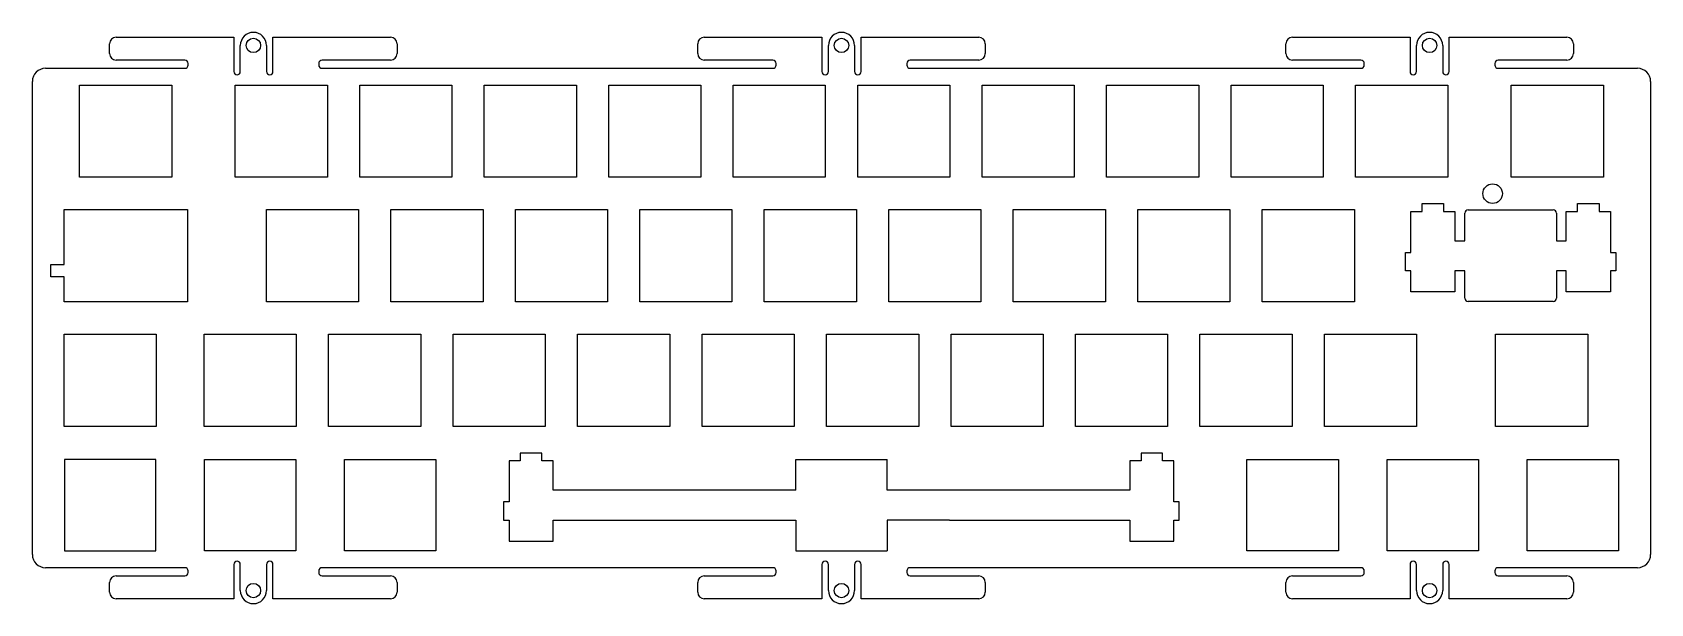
# Model space of a CAD drawing. Header units: millimetres. Extents: x -284 to -36, y 58 to 145.
import ezdxf

# ---------------------------------------------------------------- set-up
doc = ezdxf.new("R2010")
doc.units = ezdxf.units.MM
for name, color, linetype in [('Shape10356', 7, 'CONTINUOUS'), ('Shape10357', 7, 'CONTINUOUS'), ('Shape10358', 7, 'CONTINUOUS'), ('Shape10359', 7, 'CONTINUOUS'), ('Shape10360', 7, 'CONTINUOUS'), ('Shape10361', 7, 'CONTINUOUS'), ('Shape10362', 7, 'CONTINUOUS'), ('Shape10363', 7, 'CONTINUOUS'), ('Shape10364', 7, 'CONTINUOUS'), ('Shape10365', 7, 'CONTINUOUS'), ('Shape10366', 7, 'CONTINUOUS'), ('Shape10367', 7, 'CONTINUOUS'), ('Shape10368', 7, 'CONTINUOUS'), ('Shape10369', 7, 'CONTINUOUS'), ('Shape10370', 7, 'CONTINUOUS'), ('Shape10371', 7, 'CONTINUOUS'), ('Shape10372', 7, 'CONTINUOUS'), ('Shape10373', 7, 'CONTINUOUS'), ('Shape10374', 7, 'CONTINUOUS'), ('Shape10375', 7, 'CONTINUOUS'), ('Shape10376', 7, 'CONTINUOUS'), ('Shape10377', 7, 'CONTINUOUS'), ('Shape10378', 7, 'CONTINUOUS'), ('Shape10379', 7, 'CONTINUOUS'), ('Shape10380', 7, 'CONTINUOUS'), ('Shape10381', 7, 'CONTINUOUS'), ('Shape10382', 7, 'CONTINUOUS'), ('Shape10383', 7, 'CONTINUOUS'), ('Shape10384', 7, 'CONTINUOUS'), ('Shape10385', 7, 'CONTINUOUS'), ('Shape10386', 7, 'CONTINUOUS'), ('Shape10387', 7, 'CONTINUOUS'), ('Shape10388', 7, 'CONTINUOUS'), ('Shape10389', 7, 'CONTINUOUS'), ('Shape10390', 7, 'CONTINUOUS'), ('Shape10391', 7, 'CONTINUOUS'), ('Shape10392', 7, 'CONTINUOUS'), ('Shape10393', 7, 'CONTINUOUS'), ('Shape10432', 7, 'CONTINUOUS'), ('Shape10433', 7, 'CONTINUOUS'), ('Shape10434', 7, 'CONTINUOUS'), ('Shape10435', 7, 'CONTINUOUS'), ('Shape10436', 7, 'CONTINUOUS'), ('Shape10437', 7, 'CONTINUOUS'), ('Shape10438', 7, 'CONTINUOUS'), ('Shape10439', 7, 'CONTINUOUS'), ('Shape10440', 7, 'CONTINUOUS'), ('Shape10441', 7, 'CONTINUOUS'), ('Shape10442', 7, 'CONTINUOUS'), ('Shape10443', 7, 'CONTINUOUS'), ('Shape10444', 7, 'CONTINUOUS'), ('Shape10445', 7, 'CONTINUOUS'), ('Shape10446', 7, 'CONTINUOUS'), ('Shape10447', 7, 'CONTINUOUS'), ('Shape10448', 7, 'CONTINUOUS'), ('Shape10449', 7, 'CONTINUOUS'), ('Shape10450', 7, 'CONTINUOUS'), ('Shape10451', 7, 'CONTINUOUS'), ('Shape10452', 7, 'CONTINUOUS'), ('Shape10453', 7, 'CONTINUOUS'), ('Shape10454', 7, 'CONTINUOUS'), ('Shape10455', 7, 'CONTINUOUS'), ('Shape10456', 7, 'CONTINUOUS'), ('Shape10457', 7, 'CONTINUOUS'), ('Shape10458', 7, 'CONTINUOUS'), ('Shape10459', 7, 'CONTINUOUS'), ('Shape10460', 7, 'CONTINUOUS'), ('Shape10461', 7, 'CONTINUOUS'), ('Shape10462', 7, 'CONTINUOUS'), ('Shape10463', 7, 'CONTINUOUS'), ('Shape10464', 7, 'CONTINUOUS'), ('Shape10465', 7, 'CONTINUOUS'), ('Shape10466', 7, 'CONTINUOUS'), ('Shape10467', 7, 'CONTINUOUS'), ('Shape10468', 7, 'CONTINUOUS'), ('Shape10469', 7, 'CONTINUOUS'), ('Shape10470', 7, 'CONTINUOUS'), ('Shape10471', 7, 'CONTINUOUS'), ('Shape10679', 7, 'CONTINUOUS'), ('Shape10680', 7, 'CONTINUOUS'), ('Shape10681', 7, 'CONTINUOUS'), ('Shape10682', 7, 'CONTINUOUS'), ('Shape10683', 7, 'CONTINUOUS'), ('Shape10684', 7, 'CONTINUOUS'), ('Shape10685', 7, 'CONTINUOUS'), ('Shape10686', 7, 'CONTINUOUS'), ('Shape12737', 7, 'CONTINUOUS'), ('Shape8136', 7, 'CONTINUOUS'), ('Shape8137', 7, 'CONTINUOUS'), ('Shape8138', 7, 'CONTINUOUS'), ('Shape8139', 7, 'CONTINUOUS'), ('Shape8140', 7, 'CONTINUOUS'), ('Shape8141', 7, 'CONTINUOUS'), ('Shape8924', 7, 'CONTINUOUS'), ('Shape8925', 7, 'CONTINUOUS'), ('Shape8926', 7, 'CONTINUOUS'), ('Shape8927', 7, 'CONTINUOUS'), ('Shape8928', 7, 'CONTINUOUS'), ('Shape8929', 7, 'CONTINUOUS'), ('Shape8930', 7, 'CONTINUOUS'), ('Shape8931', 7, 'CONTINUOUS'), ('Shape8932', 7, 'CONTINUOUS'), ('Shape8933', 7, 'CONTINUOUS'), ('Shape8934', 7, 'CONTINUOUS'), ('Shape8935', 7, 'CONTINUOUS'), ('Shape8936', 7, 'CONTINUOUS'), ('Shape8937', 7, 'CONTINUOUS'), ('Shape8938', 7, 'CONTINUOUS'), ('Shape8939', 7, 'CONTINUOUS'), ('Shape8940', 7, 'CONTINUOUS'), ('Shape8941', 7, 'CONTINUOUS'), ('Shape8942', 7, 'CONTINUOUS'), ('Shape8943', 7, 'CONTINUOUS'), ('Shape8944', 7, 'CONTINUOUS'), ('Shape8945', 7, 'CONTINUOUS'), ('Shape8946', 7, 'CONTINUOUS'), ('Shape8947', 7, 'CONTINUOUS'), ('Shape8948', 7, 'CONTINUOUS'), ('Shape8949', 7, 'CONTINUOUS'), ('Shape8950', 7, 'CONTINUOUS'), ('Shape8951', 7, 'CONTINUOUS'), ('Shape8952', 7, 'CONTINUOUS'), ('Shape8953', 7, 'CONTINUOUS'), ('Shape8954', 7, 'CONTINUOUS'), ('Shape8955', 7, 'CONTINUOUS'), ('Shape8956', 7, 'CONTINUOUS'), ('Shape8957', 7, 'CONTINUOUS'), ('Shape8958', 7, 'CONTINUOUS'), ('Shape8959', 7, 'CONTINUOUS'), ('Shape8960', 7, 'CONTINUOUS'), ('Shape8961', 7, 'CONTINUOUS'), ('Shape8962', 7, 'CONTINUOUS'), ('Shape8963', 7, 'CONTINUOUS'), ('Shape8964', 7, 'CONTINUOUS'), ('Shape8965', 7, 'CONTINUOUS'), ('Shape8966', 7, 'CONTINUOUS'), ('Shape8967', 7, 'CONTINUOUS'), ('Shape8968', 7, 'CONTINUOUS'), ('Shape8969', 7, 'CONTINUOUS'), ('Shape8970', 7, 'CONTINUOUS'), ('Shape8971', 7, 'CONTINUOUS'), ('Shape8972', 7, 'CONTINUOUS'), ('Shape8973', 7, 'CONTINUOUS'), ('Shape8974', 7, 'CONTINUOUS'), ('Shape8975', 7, 'CONTINUOUS'), ('Shape8976', 7, 'CONTINUOUS'), ('Shape8977', 7, 'CONTINUOUS'), ('Shape8978', 7, 'CONTINUOUS'), ('Shape8979', 7, 'CONTINUOUS'), ('Shape8980', 7, 'CONTINUOUS'), ('Shape8981', 7, 'CONTINUOUS'), ('Shape8982', 7, 'CONTINUOUS'), ('Shape8983', 7, 'CONTINUOUS'), ('Shape8984', 7, 'CONTINUOUS'), ('Shape8985', 7, 'CONTINUOUS'), ('Shape8986', 7, 'CONTINUOUS'), ('Shape8987', 7, 'CONTINUOUS'), ('Shape8988', 7, 'CONTINUOUS'), ('Shape8989', 7, 'CONTINUOUS'), ('Shape8990', 7, 'CONTINUOUS'), ('Shape8991', 7, 'CONTINUOUS'), ('Shape8992', 7, 'CONTINUOUS'), ('Shape8993', 7, 'CONTINUOUS'), ('Shape8994', 7, 'CONTINUOUS'), ('Shape8995', 7, 'CONTINUOUS'), ('Shape8996', 7, 'CONTINUOUS'), ('Shape8997', 7, 'CONTINUOUS'), ('Shape8998', 7, 'CONTINUOUS'), ('Shape8999', 7, 'CONTINUOUS'), ('Shape9000', 7, 'CONTINUOUS'), ('Shape9001', 7, 'CONTINUOUS'), ('Shape9002', 7, 'CONTINUOUS'), ('Shape9003', 7, 'CONTINUOUS'), ('Shape9004', 7, 'CONTINUOUS'), ('Shape9005', 7, 'CONTINUOUS'), ('Shape9006', 7, 'CONTINUOUS'), ('Shape9007', 7, 'CONTINUOUS'), ('Shape9008', 7, 'CONTINUOUS'), ('Shape9009', 7, 'CONTINUOUS'), ('Shape9010', 7, 'CONTINUOUS'), ('Shape9011', 7, 'CONTINUOUS'), ('Shape9012', 7, 'CONTINUOUS'), ('Shape9013', 7, 'CONTINUOUS'), ('Shape9014', 7, 'CONTINUOUS'), ('Shape9015', 7, 'CONTINUOUS'), ('Shape9016', 7, 'CONTINUOUS'), ('Shape9017', 7, 'CONTINUOUS'), ('Shape9018', 7, 'CONTINUOUS'), ('Shape9019', 7, 'CONTINUOUS'), ('Shape9020', 7, 'CONTINUOUS'), ('Shape9021', 7, 'CONTINUOUS'), ('Shape9022', 7, 'CONTINUOUS'), ('Shape9023', 7, 'CONTINUOUS'), ('Shape9024', 7, 'CONTINUOUS'), ('Shape9025', 7, 'CONTINUOUS'), ('Shape9026', 7, 'CONTINUOUS'), ('Shape9027', 7, 'CONTINUOUS'), ('Shape9028', 7, 'CONTINUOUS'), ('Shape9029', 7, 'CONTINUOUS'), ('Shape9030', 7, 'CONTINUOUS'), ('Shape9031', 7, 'CONTINUOUS'), ('Shape9032', 7, 'CONTINUOUS'), ('Shape9033', 7, 'CONTINUOUS'), ('Shape9034', 7, 'CONTINUOUS'), ('Shape9035', 7, 'CONTINUOUS'), ('Shape9036', 7, 'CONTINUOUS'), ('Shape9037', 7, 'CONTINUOUS'), ('Shape9038', 7, 'CONTINUOUS'), ('Shape9039', 7, 'CONTINUOUS'), ('Shape9040', 7, 'CONTINUOUS'), ('Shape9041', 7, 'CONTINUOUS'), ('Shape9042', 7, 'CONTINUOUS'), ('Shape9043', 7, 'CONTINUOUS'), ('Shape9044', 7, 'CONTINUOUS'), ('Shape9045', 7, 'CONTINUOUS'), ('Shape9046', 7, 'CONTINUOUS'), ('Shape9047', 7, 'CONTINUOUS'), ('Shape9048', 7, 'CONTINUOUS'), ('Shape9049', 7, 'CONTINUOUS'), ('Shape9050', 7, 'CONTINUOUS'), ('Shape9051', 7, 'CONTINUOUS'), ('Shape9052', 7, 'CONTINUOUS'), ('Shape9053', 7, 'CONTINUOUS'), ('Shape9054', 7, 'CONTINUOUS'), ('Shape9055', 7, 'CONTINUOUS'), ('Shape9056', 7, 'CONTINUOUS'), ('Shape9057', 7, 'CONTINUOUS'), ('Shape9058', 7, 'CONTINUOUS'), ('Shape9059', 7, 'CONTINUOUS'), ('Shape9060', 7, 'CONTINUOUS'), ('Shape9061', 7, 'CONTINUOUS'), ('Shape9062', 7, 'CONTINUOUS'), ('Shape9063', 7, 'CONTINUOUS'), ('Shape9064', 7, 'CONTINUOUS'), ('Shape9065', 7, 'CONTINUOUS'), ('Shape9066', 7, 'CONTINUOUS'), ('Shape9067', 7, 'CONTINUOUS'), ('Shape9068', 7, 'CONTINUOUS'), ('Shape9069', 7, 'CONTINUOUS'), ('Shape9070', 7, 'CONTINUOUS'), ('Shape9071', 7, 'CONTINUOUS'), ('Shape9072', 7, 'CONTINUOUS'), ('Shape9073', 7, 'CONTINUOUS'), ('Shape9074', 7, 'CONTINUOUS'), ('Shape9075', 7, 'CONTINUOUS'), ('Shape9232', 7, 'CONTINUOUS'), ('Shape9233', 7, 'CONTINUOUS'), ('Shape9234', 7, 'CONTINUOUS'), ('Shape9235', 7, 'CONTINUOUS'), ('Shape9236', 7, 'CONTINUOUS'), ('Shape9237', 7, 'CONTINUOUS'), ('Shape9238', 7, 'CONTINUOUS'), ('Shape9239', 7, 'CONTINUOUS'), ('Shape9240', 7, 'CONTINUOUS'), ('Shape9241', 7, 'CONTINUOUS'), ('Shape9242', 7, 'CONTINUOUS'), ('Shape9243', 7, 'CONTINUOUS'), ('Shape9244', 7, 'CONTINUOUS'), ('Shape9245', 7, 'CONTINUOUS'), ('Shape9246', 7, 'CONTINUOUS'), ('Shape9247', 7, 'CONTINUOUS'), ('Shape9248', 7, 'CONTINUOUS'), ('Shape9249', 7, 'CONTINUOUS'), ('Shape9250', 7, 'CONTINUOUS'), ('Shape9251', 7, 'CONTINUOUS'), ('Shape9252', 7, 'CONTINUOUS'), ('Shape9253', 7, 'CONTINUOUS'), ('Shape9254', 7, 'CONTINUOUS'), ('Shape9255', 7, 'CONTINUOUS'), ('Shape9256', 7, 'CONTINUOUS'), ('Shape9257', 7, 'CONTINUOUS'), ('Shape9258', 7, 'CONTINUOUS'), ('Shape9259', 7, 'CONTINUOUS'), ('Shape9260', 7, 'CONTINUOUS'), ('Shape9261', 7, 'CONTINUOUS'), ('Shape9262', 7, 'CONTINUOUS'), ('Shape9263', 7, 'CONTINUOUS'), ('Shape9264', 7, 'CONTINUOUS'), ('Shape9265', 7, 'CONTINUOUS'), ('Shape9266', 7, 'CONTINUOUS'), ('Shape9267', 7, 'CONTINUOUS'), ('Shape9268', 7, 'CONTINUOUS'), ('Shape9269', 7, 'CONTINUOUS'), ('Shape9270', 7, 'CONTINUOUS'), ('Shape9271', 7, 'CONTINUOUS'), ('Shape9272', 7, 'CONTINUOUS'), ('Shape9273', 7, 'CONTINUOUS'), ('Shape9274', 7, 'CONTINUOUS'), ('Shape9275', 7, 'CONTINUOUS'), ('Shape9276', 7, 'CONTINUOUS'), ('Shape9277', 7, 'CONTINUOUS'), ('Shape9278', 7, 'CONTINUOUS'), ('Shape9279', 7, 'CONTINUOUS'), ('Shape9280', 7, 'CONTINUOUS'), ('Shape9281', 7, 'CONTINUOUS'), ('Shape9282', 7, 'CONTINUOUS'), ('Shape9283', 7, 'CONTINUOUS'), ('Shape9284', 7, 'CONTINUOUS'), ('Shape9285', 7, 'CONTINUOUS'), ('Shape9286', 7, 'CONTINUOUS'), ('Shape9287', 7, 'CONTINUOUS'), ('Shape9288', 7, 'CONTINUOUS'), ('Shape9289', 7, 'CONTINUOUS'), ('Shape9290', 7, 'CONTINUOUS'), ('Shape9291', 7, 'CONTINUOUS'), ('Shape9292', 7, 'CONTINUOUS'), ('Shape9293', 7, 'CONTINUOUS'), ('Shape9294', 7, 'CONTINUOUS'), ('Shape9295', 7, 'CONTINUOUS'), ('Shape9296', 7, 'CONTINUOUS'), ('Shape9297', 7, 'CONTINUOUS'), ('Shape9298', 7, 'CONTINUOUS'), ('Shape9299', 7, 'CONTINUOUS'), ('Shape9300', 7, 'CONTINUOUS'), ('Shape9301', 7, 'CONTINUOUS'), ('Shape9302', 7, 'CONTINUOUS'), ('Shape9303', 7, 'CONTINUOUS'), ('Shape9304', 7, 'CONTINUOUS'), ('Shape9305', 7, 'CONTINUOUS'), ('Shape9306', 7, 'CONTINUOUS'), ('Shape9307', 7, 'CONTINUOUS'), ('Shape9308', 7, 'CONTINUOUS'), ('Shape9309', 7, 'CONTINUOUS'), ('Shape9310', 7, 'CONTINUOUS'), ('Shape9311', 7, 'CONTINUOUS'), ('Shape9312', 7, 'CONTINUOUS'), ('Shape9313', 7, 'CONTINUOUS'), ('Shape9314', 7, 'CONTINUOUS'), ('Shape9315', 7, 'CONTINUOUS'), ('Shape9316', 7, 'CONTINUOUS'), ('Shape9317', 7, 'CONTINUOUS'), ('Shape9318', 7, 'CONTINUOUS'), ('Shape9319', 7, 'CONTINUOUS'), ('Shape9320', 7, 'CONTINUOUS'), ('Shape9321', 7, 'CONTINUOUS'), ('Shape9322', 7, 'CONTINUOUS'), ('Shape9323', 7, 'CONTINUOUS'), ('Shape9324', 7, 'CONTINUOUS'), ('Shape9325', 7, 'CONTINUOUS'), ('Shape9326', 7, 'CONTINUOUS'), ('Shape9327', 7, 'CONTINUOUS'), ('Shape9328', 7, 'CONTINUOUS'), ('Shape9329', 7, 'CONTINUOUS'), ('Shape9330', 7, 'CONTINUOUS'), ('Shape9331', 7, 'CONTINUOUS'), ('Shape9332', 7, 'CONTINUOUS'), ('Shape9333', 7, 'CONTINUOUS'), ('Shape9334', 7, 'CONTINUOUS'), ('Shape9335', 7, 'CONTINUOUS'), ('Shape9336', 7, 'CONTINUOUS'), ('Shape9337', 7, 'CONTINUOUS'), ('Shape9338', 7, 'CONTINUOUS'), ('Shape9339', 7, 'CONTINUOUS'), ('Shape9340', 7, 'CONTINUOUS'), ('Shape9341', 7, 'CONTINUOUS'), ('Shape9342', 7, 'CONTINUOUS'), ('Shape9343', 7, 'CONTINUOUS'), ('Shape9344', 7, 'CONTINUOUS'), ('Shape9345', 7, 'CONTINUOUS'), ('Shape9346', 7, 'CONTINUOUS'), ('Shape9347', 7, 'CONTINUOUS'), ('Shape9348', 7, 'CONTINUOUS'), ('Shape9349', 7, 'CONTINUOUS'), ('Shape9350', 7, 'CONTINUOUS'), ('Shape9351', 7, 'CONTINUOUS'), ('Shape9352', 7, 'CONTINUOUS'), ('Shape9353', 7, 'CONTINUOUS'), ('Shape9354', 7, 'CONTINUOUS'), ('Shape9355', 7, 'CONTINUOUS'), ('Shape9356', 7, 'CONTINUOUS'), ('Shape9357', 7, 'CONTINUOUS'), ('Shape9358', 7, 'CONTINUOUS'), ('Shape9359', 7, 'CONTINUOUS'), ('Shape9360', 7, 'CONTINUOUS'), ('Shape9361', 7, 'CONTINUOUS'), ('Shape9362', 7, 'CONTINUOUS'), ('Shape9363', 7, 'CONTINUOUS'), ('Shape9364', 7, 'CONTINUOUS'), ('Shape9365', 7, 'CONTINUOUS'), ('Shape9366', 7, 'CONTINUOUS'), ('Shape9367', 7, 'CONTINUOUS'), ('Shape9368', 7, 'CONTINUOUS'), ('Shape9369', 7, 'CONTINUOUS'), ('Shape9370', 7, 'CONTINUOUS'), ('Shape9371', 7, 'CONTINUOUS'), ('Shape9372', 7, 'CONTINUOUS'), ('Shape9373', 7, 'CONTINUOUS'), ('Shape9374', 7, 'CONTINUOUS'), ('Shape9375', 7, 'CONTINUOUS'), ('Shape9376', 7, 'CONTINUOUS'), ('Shape9377', 7, 'CONTINUOUS'), ('Shape9378', 7, 'CONTINUOUS'), ('Shape9379', 7, 'CONTINUOUS'), ('Shape9380', 7, 'CONTINUOUS'), ('Shape9381', 7, 'CONTINUOUS'), ('Shape9382', 7, 'CONTINUOUS'), ('Shape9383', 7, 'CONTINUOUS'), ('Shape9384', 7, 'CONTINUOUS'), ('Shape9385', 7, 'CONTINUOUS'), ('Shape9386', 7, 'CONTINUOUS'), ('Shape9387', 7, 'CONTINUOUS')]:
    doc.layers.add(name, color=color, linetype=linetype)

msp = doc.modelspace()

# ---------------------------------------------------------------- linework, layer by layer
at = {"layer": 'Shape10356'}
msp.add_line((-211.672, 73.5311), (-211.672, 70.7323), dxfattribs=at)
at = {"layer": 'Shape10357'}
msp.add_line((-166.971, 75.3322), (-204.097, 75.3322), dxfattribs=at)
at = {"layer": 'Shape10358'}
msp.add_line((-204.097, 75.3322), (-204.097, 79.8011), dxfattribs=at)
at = {"layer": 'Shape10359'}
msp.add_line((-204.097, 79.8011), (-205.821, 79.8011), dxfattribs=at)
at = {"layer": 'Shape10360'}
msp.add_line((-205.821, 79.8011), (-205.821, 81.0014), dxfattribs=at)
at = {"layer": 'Shape10361'}
msp.add_line((-205.821, 81.0014), (-209.121, 81.0014), dxfattribs=at)
at = {"layer": 'Shape10362'}
msp.add_line((-209.121, 81.0014), (-209.121, 79.8011), dxfattribs=at)
at = {"layer": 'Shape10363'}
msp.add_line((-209.121, 79.8011), (-210.846, 79.8011), dxfattribs=at)
at = {"layer": 'Shape10364'}
msp.add_line((-210.846, 79.8011), (-210.846, 73.5311), dxfattribs=at)
at = {"layer": 'Shape10365'}
msp.add_line((-210.846, 73.5311), (-211.672, 73.5311), dxfattribs=at)
at = {"layer": 'Shape10366'}
msp.add_line((-211.672, 70.7323), (-210.846, 70.7323), dxfattribs=at)
at = {"layer": 'Shape10367'}
msp.add_line((-210.846, 70.7323), (-210.846, 67.5021), dxfattribs=at)
at = {"layer": 'Shape10368'}
msp.add_line((-210.846, 67.5021), (-204.097, 67.5021), dxfattribs=at)
at = {"layer": 'Shape10369'}
msp.add_line((-204.097, 67.5021), (-204.097, 70.7323), dxfattribs=at)
at = {"layer": 'Shape10370'}
msp.add_line((-204.097, 70.7323), (-166.971, 70.7323), dxfattribs=at)
at = {"layer": 'Shape10371'}
msp.add_line((-143.447, 70.7323), (-115.846, 70.7323), dxfattribs=at)
at = {"layer": 'Shape10372'}
msp.add_line((-115.846, 70.7323), (-115.846, 67.5021), dxfattribs=at)
at = {"layer": 'Shape10373'}
msp.add_line((-115.846, 67.5021), (-109.097, 67.5021), dxfattribs=at)
at = {"layer": 'Shape10374'}
msp.add_line((-109.097, 67.5021), (-109.097, 70.7323), dxfattribs=at)
at = {"layer": 'Shape10375'}
msp.add_line((-109.097, 70.7323), (-108.271, 70.7323), dxfattribs=at)
at = {"layer": 'Shape10376'}
msp.add_line((-108.271, 70.7323), (-108.271, 73.5311), dxfattribs=at)
at = {"layer": 'Shape10377'}
msp.add_line((-108.271, 73.5311), (-109.097, 73.5311), dxfattribs=at)
at = {"layer": 'Shape10378'}
msp.add_line((-109.097, 73.5311), (-109.097, 79.8011), dxfattribs=at)
at = {"layer": 'Shape10379'}
msp.add_line((-109.097, 79.8011), (-110.822, 79.8011), dxfattribs=at)
at = {"layer": 'Shape10380'}
msp.add_line((-110.822, 79.8011), (-110.822, 81.0014), dxfattribs=at)
at = {"layer": 'Shape10381'}
msp.add_line((-110.822, 81.0014), (-114.121, 81.0014), dxfattribs=at)
at = {"layer": 'Shape10382'}
msp.add_line((-114.121, 81.0014), (-114.121, 79.8011), dxfattribs=at)
at = {"layer": 'Shape10383'}
msp.add_line((-114.121, 79.8011), (-115.846, 79.8011), dxfattribs=at)
at = {"layer": 'Shape10384'}
msp.add_line((-115.846, 79.8011), (-115.846, 75.3322), dxfattribs=at)
at = {"layer": 'Shape10385'}
msp.add_line((-115.846, 75.3322), (-143.447, 75.3322), dxfattribs=at)
at = {"layer": 'Shape10386'}
msp.add_line((-143.447, 75.3322), (-152.971, 75.3322), dxfattribs=at)
at = {"layer": 'Shape10387'}
msp.add_line((-143.447, 70.7323), (-152.971, 70.7323), dxfattribs=at)
at = {"layer": 'Shape10388'}
msp.add_line((-166.971, 75.3322), (-166.971, 80.0313), dxfattribs=at)
at = {"layer": 'Shape10389'}
msp.add_line((-152.971, 75.3322), (-152.971, 80.0313), dxfattribs=at)
at = {"layer": 'Shape10390'}
msp.add_line((-166.971, 70.7323), (-166.971, 66.0313), dxfattribs=at)
at = {"layer": 'Shape10391'}
msp.add_line((-152.971, 70.7323), (-152.971, 66.0313), dxfattribs=at)
at = {"layer": 'Shape10392'}
msp.add_line((-166.971, 80.0313), (-152.971, 80.0313), dxfattribs=at)
at = {"layer": 'Shape10393'}
msp.add_line((-166.971, 66.0313), (-152.971, 66.0313), dxfattribs=at)
at = {"layer": 'Shape10432'}
msp.add_line((-64.5754, 104.682), (-64.5754, 108.882), dxfattribs=at)
at = {"layer": 'Shape10433'}
msp.add_arc((-64.0754, 104.682), 0.5, 180, -90, dxfattribs=at)
at = {"layer": 'Shape10434'}
msp.add_line((-64.5754, 108.882), (-66.1008, 108.882), dxfattribs=at)
at = {"layer": 'Shape10435'}
msp.add_line((-66.1008, 108.882), (-66.1008, 105.653), dxfattribs=at)
at = {"layer": 'Shape10436'}
msp.add_line((-66.1008, 105.653), (-72.8505, 105.653), dxfattribs=at)
at = {"layer": 'Shape10437'}
msp.add_line((-72.8505, 105.653), (-72.8505, 108.882), dxfattribs=at)
at = {"layer": 'Shape10438'}
msp.add_line((-72.8505, 108.882), (-73.676, 108.882), dxfattribs=at)
at = {"layer": 'Shape10439'}
msp.add_line((-73.676, 108.882), (-73.676, 111.682), dxfattribs=at)
at = {"layer": 'Shape10440'}
msp.add_line((-73.676, 111.682), (-72.8505, 111.682), dxfattribs=at)
at = {"layer": 'Shape10441'}
msp.add_line((-72.8505, 111.682), (-72.8505, 117.952), dxfattribs=at)
at = {"layer": 'Shape10442'}
msp.add_line((-72.8505, 117.952), (-71.1254, 117.952), dxfattribs=at)
at = {"layer": 'Shape10443'}
msp.add_line((-71.1254, 117.952), (-71.1254, 119.152), dxfattribs=at)
at = {"layer": 'Shape10444'}
msp.add_line((-71.1254, 119.152), (-67.8263, 119.152), dxfattribs=at)
at = {"layer": 'Shape10445'}
msp.add_line((-67.8263, 119.152), (-67.8263, 117.952), dxfattribs=at)
at = {"layer": 'Shape10446'}
msp.add_line((-67.8263, 117.952), (-66.1008, 117.952), dxfattribs=at)
at = {"layer": 'Shape10447'}
msp.add_line((-66.1008, 117.952), (-66.1008, 113.483), dxfattribs=at)
at = {"layer": 'Shape10448'}
msp.add_line((-66.1008, 113.483), (-64.5754, 113.483), dxfattribs=at)
at = {"layer": 'Shape10449'}
msp.add_line((-64.5754, 113.483), (-64.5754, 117.682), dxfattribs=at)
at = {"layer": 'Shape10450'}
msp.add_line((-64.0754, 118.182), (-51.0761, 118.182), dxfattribs=at)
at = {"layer": 'Shape10451'}
msp.add_arc((-64.0754, 117.682), 0.5, 90, 180, dxfattribs=at)
at = {"layer": 'Shape10452'}
msp.add_line((-50.5761, 117.682), (-50.5761, 113.483), dxfattribs=at)
at = {"layer": 'Shape10453'}
msp.add_arc((-51.0761, 117.682), 0.5, 0, 90, dxfattribs=at)
at = {"layer": 'Shape10454'}
msp.add_line((-50.5761, 113.483), (-49.0504, 113.483), dxfattribs=at)
at = {"layer": 'Shape10455'}
msp.add_line((-49.0504, 113.483), (-49.0504, 117.952), dxfattribs=at)
at = {"layer": 'Shape10456'}
msp.add_line((-49.0504, 117.952), (-47.3267, 117.952), dxfattribs=at)
at = {"layer": 'Shape10457'}
msp.add_line((-47.3267, 117.952), (-47.3267, 119.152), dxfattribs=at)
at = {"layer": 'Shape10458'}
msp.add_line((-47.3267, 119.152), (-44.0261, 119.152), dxfattribs=at)
at = {"layer": 'Shape10459'}
msp.add_line((-44.0261, 119.152), (-44.0261, 117.952), dxfattribs=at)
at = {"layer": 'Shape10460'}
msp.add_line((-44.0261, 117.952), (-42.301, 117.952), dxfattribs=at)
at = {"layer": 'Shape10461'}
msp.add_line((-42.301, 117.952), (-42.301, 111.682), dxfattribs=at)
at = {"layer": 'Shape10462'}
msp.add_line((-42.301, 111.682), (-41.4755, 111.682), dxfattribs=at)
at = {"layer": 'Shape10463'}
msp.add_line((-41.4755, 111.682), (-41.4755, 108.882), dxfattribs=at)
at = {"layer": 'Shape10464'}
msp.add_line((-41.4755, 108.882), (-42.301, 108.882), dxfattribs=at)
at = {"layer": 'Shape10465'}
msp.add_line((-42.301, 108.882), (-42.301, 105.653), dxfattribs=at)
at = {"layer": 'Shape10466'}
msp.add_line((-42.301, 105.653), (-49.0504, 105.653), dxfattribs=at)
at = {"layer": 'Shape10467'}
msp.add_line((-49.0504, 105.653), (-49.0504, 108.882), dxfattribs=at)
at = {"layer": 'Shape10468'}
msp.add_line((-49.0504, 108.882), (-50.5761, 108.882), dxfattribs=at)
at = {"layer": 'Shape10469'}
msp.add_line((-50.5761, 108.882), (-50.5761, 104.682), dxfattribs=at)
at = {"layer": 'Shape10470'}
msp.add_arc((-51.0761, 104.682), 0.5, -90, 0, dxfattribs=at)
at = {"layer": 'Shape10471'}
msp.add_line((-51.0761, 104.182), (-64.0754, 104.182), dxfattribs=at)
at = {"layer": 'Shape10679'}
msp.add_line((-257.507, 85.0822), (-257.507, 99.1822), dxfattribs=at)
at = {"layer": 'Shape10680'}
msp.add_line((-257.507, 99.1822), (-243.407, 99.1822), dxfattribs=at)
at = {"layer": 'Shape10681'}
msp.add_line((-243.407, 99.1822), (-243.407, 85.0822), dxfattribs=at)
at = {"layer": 'Shape10682'}
msp.add_line((-243.407, 85.0822), (-257.507, 85.0822), dxfattribs=at)
at = {"layer": 'Shape10683'}
msp.add_line((-278.939, 85.0822), (-278.939, 99.1822), dxfattribs=at)
at = {"layer": 'Shape10684'}
msp.add_line((-278.939, 99.1822), (-264.839, 99.1822), dxfattribs=at)
at = {"layer": 'Shape10685'}
msp.add_line((-264.839, 99.1822), (-264.839, 85.0822), dxfattribs=at)
at = {"layer": 'Shape10686'}
msp.add_line((-264.839, 85.0822), (-278.939, 85.0822), dxfattribs=at)
at = {"layer": 'Shape12737'}
msp.add_circle((-60.3254, 120.682), 1.5, dxfattribs=at)
at = {"layer": 'Shape8136'}
msp.add_circle((-249.97, 143.356), 1.1, dxfattribs=at)
at = {"layer": 'Shape8137'}
msp.add_circle((-159.97, 143.356), 1.1, dxfattribs=at)
at = {"layer": 'Shape8138'}
msp.add_circle((-69.9698, 143.356), 1.1, dxfattribs=at)
at = {"layer": 'Shape8139'}
msp.add_circle((-249.97, 59.9581), 1.1, dxfattribs=at)
at = {"layer": 'Shape8140'}
msp.add_circle((-159.97, 59.9581), 1.1, dxfattribs=at)
at = {"layer": 'Shape8141'}
msp.add_circle((-69.9698, 59.9581), 1.1, dxfattribs=at)
at = {"layer": 'Shape8924'}
msp.add_arc((-138.97, 142.106), 1, -90, 0, dxfattribs=at)
at = {"layer": 'Shape8925'}
msp.add_line((-138.97, 141.106), (-149.47, 141.106), dxfattribs=at)
at = {"layer": 'Shape8926'}
msp.add_arc((-149.47, 140.606), 0.5, 90, 180, dxfattribs=at)
at = {"layer": 'Shape8927'}
msp.add_line((-149.97, 140.606), (-149.97, 140.357), dxfattribs=at)
at = {"layer": 'Shape8928'}
msp.add_arc((-149.47, 140.357), 0.5, 180, -90, dxfattribs=at)
at = {"layer": 'Shape8929'}
msp.add_line((-149.47, 139.857), (-80.4698, 139.857), dxfattribs=at)
at = {"layer": 'Shape8930'}
msp.add_arc((-80.4698, 140.357), 0.5, -90, 0, dxfattribs=at)
at = {"layer": 'Shape8931'}
msp.add_line((-79.9698, 140.357), (-79.9698, 140.606), dxfattribs=at)
at = {"layer": 'Shape8932'}
msp.add_arc((-80.4698, 140.606), 0.5, 0, 90, dxfattribs=at)
at = {"layer": 'Shape8933'}
msp.add_line((-80.4698, 141.106), (-90.9698, 141.106), dxfattribs=at)
at = {"layer": 'Shape8934'}
msp.add_arc((-90.9698, 142.106), 1, 180, -90, dxfattribs=at)
at = {"layer": 'Shape8935'}
msp.add_line((-91.9698, 142.106), (-91.9698, 143.606), dxfattribs=at)
at = {"layer": 'Shape8936'}
msp.add_arc((-90.9698, 143.606), 1, 90, 180, dxfattribs=at)
at = {"layer": 'Shape8937'}
msp.add_line((-90.9698, 144.606), (-72.9698, 144.606), dxfattribs=at)
at = {"layer": 'Shape8938'}
msp.add_line((-72.9698, 144.606), (-72.9698, 139.356), dxfattribs=at)
at = {"layer": 'Shape8939'}
msp.add_arc((-72.4698, 139.356), 0.5, 180, 0, dxfattribs=at)
at = {"layer": 'Shape8940'}
msp.add_line((-71.9698, 139.356), (-71.9698, 143.356), dxfattribs=at)
at = {"layer": 'Shape8941'}
msp.add_arc((-69.9698, 143.356), 2, 0, 180, dxfattribs=at)
at = {"layer": 'Shape8942'}
msp.add_line((-67.9698, 143.356), (-67.9698, 139.356), dxfattribs=at)
at = {"layer": 'Shape8943'}
msp.add_arc((-67.4698, 139.356), 0.5, 180, 0, dxfattribs=at)
at = {"layer": 'Shape8944'}
msp.add_line((-66.9698, 139.356), (-66.9698, 144.606), dxfattribs=at)
at = {"layer": 'Shape8945'}
msp.add_line((-66.9698, 144.606), (-48.9698, 144.606), dxfattribs=at)
at = {"layer": 'Shape8946'}
msp.add_arc((-48.9698, 143.606), 1, 0, 90, dxfattribs=at)
at = {"layer": 'Shape8947'}
msp.add_line((-47.9698, 143.606), (-47.9698, 142.106), dxfattribs=at)
at = {"layer": 'Shape8948'}
msp.add_arc((-48.9698, 142.106), 1, -90, 0, dxfattribs=at)
at = {"layer": 'Shape8949'}
msp.add_line((-48.9698, 141.106), (-59.4698, 141.106), dxfattribs=at)
at = {"layer": 'Shape8950'}
msp.add_arc((-59.4698, 140.606), 0.5, 90, 180, dxfattribs=at)
at = {"layer": 'Shape8951'}
msp.add_line((-59.9698, 140.606), (-59.9698, 140.357), dxfattribs=at)
at = {"layer": 'Shape8952'}
msp.add_arc((-59.4698, 140.357), 0.5, 180, -90, dxfattribs=at)
at = {"layer": 'Shape8953'}
msp.add_line((-59.4698, 139.857), (-38.1448, 139.857), dxfattribs=at)
at = {"layer": 'Shape8954'}
msp.add_arc((-38.1448, 137.857), 2, 0, 90, dxfattribs=at)
at = {"layer": 'Shape8955'}
msp.add_line((-36.1448, 137.857), (-36.1448, 65.4572), dxfattribs=at)
at = {"layer": 'Shape8956'}
msp.add_arc((-38.1448, 65.4572), 2, -90, 0, dxfattribs=at)
at = {"layer": 'Shape8957'}
msp.add_line((-38.1448, 63.4572), (-59.4698, 63.4572), dxfattribs=at)
at = {"layer": 'Shape8958'}
msp.add_arc((-59.4698, 62.9572), 0.5, 90, 180, dxfattribs=at)
at = {"layer": 'Shape8959'}
msp.add_line((-59.9698, 62.9572), (-59.9698, 62.7081), dxfattribs=at)
at = {"layer": 'Shape8960'}
msp.add_arc((-59.4698, 62.7081), 0.5, 180, -90, dxfattribs=at)
at = {"layer": 'Shape8961'}
msp.add_line((-59.4698, 62.2081), (-48.9698, 62.2081), dxfattribs=at)
at = {"layer": 'Shape8962'}
msp.add_arc((-48.9698, 61.2081), 1, 0, 90, dxfattribs=at)
at = {"layer": 'Shape8963'}
msp.add_line((-47.9698, 61.2081), (-47.9698, 59.7081), dxfattribs=at)
at = {"layer": 'Shape8964'}
msp.add_arc((-48.9698, 59.7081), 1, -90, 0, dxfattribs=at)
at = {"layer": 'Shape8965'}
msp.add_line((-48.9698, 58.7081), (-66.9698, 58.7081), dxfattribs=at)
at = {"layer": 'Shape8966'}
msp.add_line((-66.9698, 58.7081), (-66.9698, 63.9581), dxfattribs=at)
at = {"layer": 'Shape8967'}
msp.add_arc((-67.4698, 63.9581), 0.5, 0, 180, dxfattribs=at)
at = {"layer": 'Shape8968'}
msp.add_line((-67.9698, 63.9581), (-67.9698, 59.9581), dxfattribs=at)
at = {"layer": 'Shape8969'}
msp.add_arc((-69.9698, 59.9581), 2, 180, 0, dxfattribs=at)
at = {"layer": 'Shape8970'}
msp.add_line((-71.9698, 59.9581), (-71.9698, 63.9581), dxfattribs=at)
at = {"layer": 'Shape8971'}
msp.add_arc((-72.4698, 63.9581), 0.5, 0, 180, dxfattribs=at)
at = {"layer": 'Shape8972'}
msp.add_line((-72.9698, 63.9581), (-72.9698, 58.7081), dxfattribs=at)
at = {"layer": 'Shape8973'}
msp.add_line((-72.9698, 58.7081), (-90.9698, 58.7081), dxfattribs=at)
at = {"layer": 'Shape8974'}
msp.add_arc((-90.9698, 59.7081), 1, 180, -90, dxfattribs=at)
at = {"layer": 'Shape8975'}
msp.add_line((-91.9698, 59.7081), (-91.9698, 61.2081), dxfattribs=at)
at = {"layer": 'Shape8976'}
msp.add_arc((-90.9698, 61.2081), 1, 90, 180, dxfattribs=at)
at = {"layer": 'Shape8977'}
msp.add_line((-90.9698, 62.2081), (-80.4698, 62.2081), dxfattribs=at)
at = {"layer": 'Shape8978'}
msp.add_arc((-80.4698, 62.7081), 0.5, -90, 0, dxfattribs=at)
at = {"layer": 'Shape8979'}
msp.add_line((-79.9698, 62.7081), (-79.9698, 62.9572), dxfattribs=at)
at = {"layer": 'Shape8980'}
msp.add_arc((-80.4698, 62.9572), 0.5, 0, 90, dxfattribs=at)
at = {"layer": 'Shape8981'}
msp.add_line((-80.4698, 63.4572), (-149.47, 63.4572), dxfattribs=at)
at = {"layer": 'Shape8982'}
msp.add_arc((-149.47, 62.9572), 0.5, 90, 180, dxfattribs=at)
at = {"layer": 'Shape8983'}
msp.add_line((-149.97, 62.9572), (-149.97, 62.7081), dxfattribs=at)
at = {"layer": 'Shape8984'}
msp.add_arc((-149.47, 62.7081), 0.5, 180, -90, dxfattribs=at)
at = {"layer": 'Shape8985'}
msp.add_line((-149.47, 62.2081), (-138.97, 62.2081), dxfattribs=at)
at = {"layer": 'Shape8986'}
msp.add_arc((-138.97, 61.2081), 1, 0, 90, dxfattribs=at)
at = {"layer": 'Shape8987'}
msp.add_line((-137.97, 61.2081), (-137.97, 59.7081), dxfattribs=at)
at = {"layer": 'Shape8988'}
msp.add_arc((-138.97, 59.7081), 1, -90, 0, dxfattribs=at)
at = {"layer": 'Shape8989'}
msp.add_line((-138.97, 58.7081), (-156.97, 58.7081), dxfattribs=at)
at = {"layer": 'Shape8990'}
msp.add_line((-156.97, 58.7081), (-156.97, 63.9581), dxfattribs=at)
at = {"layer": 'Shape8991'}
msp.add_arc((-157.47, 63.9581), 0.5, 0, 180, dxfattribs=at)
at = {"layer": 'Shape8992'}
msp.add_line((-157.97, 63.9581), (-157.97, 59.9581), dxfattribs=at)
at = {"layer": 'Shape8993'}
msp.add_arc((-159.97, 59.9581), 2, 180, 0, dxfattribs=at)
at = {"layer": 'Shape8994'}
msp.add_line((-161.97, 59.9581), (-161.97, 63.9581), dxfattribs=at)
at = {"layer": 'Shape8995'}
msp.add_arc((-162.47, 63.9581), 0.5, 0, 180, dxfattribs=at)
at = {"layer": 'Shape8996'}
msp.add_line((-162.97, 63.9581), (-162.97, 58.7081), dxfattribs=at)
at = {"layer": 'Shape8997'}
msp.add_line((-162.97, 58.7081), (-180.97, 58.7081), dxfattribs=at)
at = {"layer": 'Shape8998'}
msp.add_arc((-180.97, 59.7081), 1, 180, -90, dxfattribs=at)
at = {"layer": 'Shape8999'}
msp.add_line((-181.97, 59.7081), (-181.97, 61.2081), dxfattribs=at)
at = {"layer": 'Shape9000'}
msp.add_arc((-180.97, 61.2081), 1, 90, 180, dxfattribs=at)
at = {"layer": 'Shape9001'}
msp.add_line((-180.97, 62.2081), (-170.47, 62.2081), dxfattribs=at)
at = {"layer": 'Shape9002'}
msp.add_arc((-170.47, 62.7081), 0.5, -90, 0, dxfattribs=at)
at = {"layer": 'Shape9003'}
msp.add_line((-169.97, 62.7081), (-169.97, 62.9572), dxfattribs=at)
at = {"layer": 'Shape9004'}
msp.add_arc((-170.47, 62.9572), 0.5, 0, 90, dxfattribs=at)
at = {"layer": 'Shape9005'}
msp.add_line((-170.47, 63.4572), (-239.47, 63.4572), dxfattribs=at)
at = {"layer": 'Shape9006'}
msp.add_arc((-239.47, 62.9572), 0.5, 90, 180, dxfattribs=at)
at = {"layer": 'Shape9007'}
msp.add_line((-239.97, 62.9572), (-239.97, 62.7081), dxfattribs=at)
at = {"layer": 'Shape9008'}
msp.add_arc((-239.47, 62.7081), 0.5, 180, -90, dxfattribs=at)
at = {"layer": 'Shape9009'}
msp.add_line((-239.47, 62.2081), (-228.97, 62.2081), dxfattribs=at)
at = {"layer": 'Shape9010'}
msp.add_arc((-228.97, 61.2081), 1, 0, 90, dxfattribs=at)
at = {"layer": 'Shape9011'}
msp.add_line((-227.97, 61.2081), (-227.97, 59.7081), dxfattribs=at)
at = {"layer": 'Shape9012'}
msp.add_arc((-228.97, 59.7081), 1, -90, 0, dxfattribs=at)
at = {"layer": 'Shape9013'}
msp.add_line((-228.97, 58.7081), (-246.97, 58.7081), dxfattribs=at)
at = {"layer": 'Shape9014'}
msp.add_line((-246.97, 58.7081), (-246.97, 63.9581), dxfattribs=at)
at = {"layer": 'Shape9015'}
msp.add_arc((-247.47, 63.9581), 0.5, 0, 180, dxfattribs=at)
at = {"layer": 'Shape9016'}
msp.add_line((-247.97, 63.9581), (-247.97, 59.9581), dxfattribs=at)
at = {"layer": 'Shape9017'}
msp.add_arc((-249.97, 59.9581), 2, 180, 0, dxfattribs=at)
at = {"layer": 'Shape9018'}
msp.add_line((-251.97, 59.9581), (-251.97, 63.9581), dxfattribs=at)
at = {"layer": 'Shape9019'}
msp.add_arc((-252.47, 63.9581), 0.5, 0, 180, dxfattribs=at)
at = {"layer": 'Shape9020'}
msp.add_line((-252.97, 63.9581), (-252.97, 58.7081), dxfattribs=at)
at = {"layer": 'Shape9021'}
msp.add_line((-252.97, 58.7081), (-270.97, 58.7081), dxfattribs=at)
at = {"layer": 'Shape9022'}
msp.add_arc((-270.97, 59.7081), 1, 180, -90, dxfattribs=at)
at = {"layer": 'Shape9023'}
msp.add_line((-271.97, 59.7081), (-271.97, 61.2081), dxfattribs=at)
at = {"layer": 'Shape9024'}
msp.add_arc((-270.97, 61.2081), 1, 90, 180, dxfattribs=at)
at = {"layer": 'Shape9025'}
msp.add_line((-270.97, 62.2081), (-260.47, 62.2081), dxfattribs=at)
at = {"layer": 'Shape9026'}
msp.add_arc((-260.47, 62.7081), 0.5, -90, 0, dxfattribs=at)
at = {"layer": 'Shape9027'}
msp.add_line((-259.97, 62.7081), (-259.97, 62.9572), dxfattribs=at)
at = {"layer": 'Shape9028'}
msp.add_arc((-260.47, 62.9572), 0.5, 0, 90, dxfattribs=at)
at = {"layer": 'Shape9029'}
msp.add_line((-260.47, 63.4572), (-281.795, 63.4572), dxfattribs=at)
at = {"layer": 'Shape9030'}
msp.add_arc((-281.795, 65.4572), 2, 180, -90, dxfattribs=at)
at = {"layer": 'Shape9031'}
msp.add_line((-283.795, 65.4572), (-283.795, 137.857), dxfattribs=at)
at = {"layer": 'Shape9032'}
msp.add_arc((-281.795, 137.857), 2, 90, 180, dxfattribs=at)
at = {"layer": 'Shape9033'}
msp.add_line((-281.795, 139.857), (-260.47, 139.857), dxfattribs=at)
at = {"layer": 'Shape9034'}
msp.add_arc((-260.47, 140.357), 0.5, -90, 0, dxfattribs=at)
at = {"layer": 'Shape9035'}
msp.add_line((-259.97, 140.357), (-259.97, 140.606), dxfattribs=at)
at = {"layer": 'Shape9036'}
msp.add_arc((-260.47, 140.606), 0.5, 0, 90, dxfattribs=at)
at = {"layer": 'Shape9037'}
msp.add_line((-260.47, 141.106), (-270.97, 141.106), dxfattribs=at)
at = {"layer": 'Shape9038'}
msp.add_arc((-270.97, 142.106), 1, 180, -90, dxfattribs=at)
at = {"layer": 'Shape9039'}
msp.add_line((-271.97, 142.106), (-271.97, 143.606), dxfattribs=at)
at = {"layer": 'Shape9040'}
msp.add_arc((-270.97, 143.606), 1, 90, 180, dxfattribs=at)
at = {"layer": 'Shape9041'}
msp.add_line((-270.97, 144.606), (-252.97, 144.606), dxfattribs=at)
at = {"layer": 'Shape9042'}
msp.add_line((-252.97, 144.606), (-252.97, 139.356), dxfattribs=at)
at = {"layer": 'Shape9043'}
msp.add_arc((-252.47, 139.356), 0.5, 180, 0, dxfattribs=at)
at = {"layer": 'Shape9044'}
msp.add_line((-251.97, 139.356), (-251.97, 143.356), dxfattribs=at)
at = {"layer": 'Shape9045'}
msp.add_arc((-249.97, 143.356), 2, 0, 180, dxfattribs=at)
at = {"layer": 'Shape9046'}
msp.add_line((-247.97, 143.356), (-247.97, 139.356), dxfattribs=at)
at = {"layer": 'Shape9047'}
msp.add_arc((-247.47, 139.356), 0.5, 180, 0, dxfattribs=at)
at = {"layer": 'Shape9048'}
msp.add_line((-246.97, 139.356), (-246.97, 144.606), dxfattribs=at)
at = {"layer": 'Shape9049'}
msp.add_line((-246.97, 144.606), (-228.97, 144.606), dxfattribs=at)
at = {"layer": 'Shape9050'}
msp.add_arc((-228.97, 143.606), 1, 0, 90, dxfattribs=at)
at = {"layer": 'Shape9051'}
msp.add_line((-227.97, 143.606), (-227.97, 142.106), dxfattribs=at)
at = {"layer": 'Shape9052'}
msp.add_arc((-228.97, 142.106), 1, -90, 0, dxfattribs=at)
at = {"layer": 'Shape9053'}
msp.add_line((-228.97, 141.106), (-239.47, 141.106), dxfattribs=at)
at = {"layer": 'Shape9054'}
msp.add_arc((-239.47, 140.606), 0.5, 90, 180, dxfattribs=at)
at = {"layer": 'Shape9055'}
msp.add_line((-239.97, 140.606), (-239.97, 140.357), dxfattribs=at)
at = {"layer": 'Shape9056'}
msp.add_arc((-239.47, 140.357), 0.5, 180, -90, dxfattribs=at)
at = {"layer": 'Shape9057'}
msp.add_line((-239.47, 139.857), (-170.47, 139.857), dxfattribs=at)
at = {"layer": 'Shape9058'}
msp.add_arc((-170.47, 140.357), 0.5, -90, 0, dxfattribs=at)
at = {"layer": 'Shape9059'}
msp.add_line((-169.97, 140.357), (-169.97, 140.606), dxfattribs=at)
at = {"layer": 'Shape9060'}
msp.add_arc((-170.47, 140.606), 0.5, 0, 90, dxfattribs=at)
at = {"layer": 'Shape9061'}
msp.add_line((-170.47, 141.106), (-180.97, 141.106), dxfattribs=at)
at = {"layer": 'Shape9062'}
msp.add_arc((-180.97, 142.106), 1, 180, -90, dxfattribs=at)
at = {"layer": 'Shape9063'}
msp.add_line((-181.97, 142.106), (-181.97, 143.606), dxfattribs=at)
at = {"layer": 'Shape9064'}
msp.add_arc((-180.97, 143.606), 1, 90, 180, dxfattribs=at)
at = {"layer": 'Shape9065'}
msp.add_line((-180.97, 144.606), (-162.97, 144.606), dxfattribs=at)
at = {"layer": 'Shape9066'}
msp.add_line((-162.97, 144.606), (-162.97, 139.356), dxfattribs=at)
at = {"layer": 'Shape9067'}
msp.add_arc((-162.47, 139.356), 0.5, 180, 0, dxfattribs=at)
at = {"layer": 'Shape9068'}
msp.add_line((-161.97, 139.356), (-161.97, 143.356), dxfattribs=at)
at = {"layer": 'Shape9069'}
msp.add_arc((-159.97, 143.356), 2, 0, 180, dxfattribs=at)
at = {"layer": 'Shape9070'}
msp.add_line((-157.97, 143.356), (-157.97, 139.356), dxfattribs=at)
at = {"layer": 'Shape9071'}
msp.add_arc((-157.47, 139.356), 0.5, 180, 0, dxfattribs=at)
at = {"layer": 'Shape9072'}
msp.add_line((-156.97, 139.356), (-156.97, 144.606), dxfattribs=at)
at = {"layer": 'Shape9073'}
msp.add_line((-156.97, 144.606), (-138.97, 144.606), dxfattribs=at)
at = {"layer": 'Shape9074'}
msp.add_arc((-138.97, 143.606), 1, 0, 90, dxfattribs=at)
at = {"layer": 'Shape9075'}
msp.add_line((-137.97, 143.606), (-137.97, 142.106), dxfattribs=at)
at = {"layer": 'Shape9232'}
msp.add_line((-278.89, 80.0322), (-278.89, 66.0322), dxfattribs=at)
at = {"layer": 'Shape9233'}
msp.add_line((-278.89, 66.0322), (-264.89, 66.0322), dxfattribs=at)
at = {"layer": 'Shape9234'}
msp.add_line((-264.89, 66.0322), (-264.89, 80.0322), dxfattribs=at)
at = {"layer": 'Shape9235'}
msp.add_line((-264.89, 80.0322), (-278.89, 80.0322), dxfattribs=at)
at = {"layer": 'Shape9236'}
msp.add_line((-41.0523, 80.0322), (-41.0523, 66.0322), dxfattribs=at)
at = {"layer": 'Shape9237'}
msp.add_line((-41.0523, 66.0322), (-55.0523, 66.0322), dxfattribs=at)
at = {"layer": 'Shape9238'}
msp.add_line((-55.0523, 66.0322), (-55.0523, 80.0322), dxfattribs=at)
at = {"layer": 'Shape9239'}
msp.add_line((-55.0523, 80.0322), (-41.0523, 80.0322), dxfattribs=at)
at = {"layer": 'Shape9240'}
msp.add_line((-62.4835, 80.0322), (-62.4835, 66.0322), dxfattribs=at)
at = {"layer": 'Shape9241'}
msp.add_line((-62.4835, 66.0322), (-76.4835, 66.0322), dxfattribs=at)
at = {"layer": 'Shape9242'}
msp.add_line((-76.4835, 66.0322), (-76.4835, 80.0322), dxfattribs=at)
at = {"layer": 'Shape9243'}
msp.add_line((-76.4835, 80.0322), (-62.4835, 80.0322), dxfattribs=at)
at = {"layer": 'Shape9244'}
msp.add_line((-83.9148, 80.0322), (-83.9148, 66.0322), dxfattribs=at)
at = {"layer": 'Shape9245'}
msp.add_line((-83.9148, 66.0322), (-97.9148, 66.0322), dxfattribs=at)
at = {"layer": 'Shape9246'}
msp.add_line((-97.9148, 66.0322), (-97.9148, 80.0322), dxfattribs=at)
at = {"layer": 'Shape9247'}
msp.add_line((-97.9148, 80.0322), (-83.9148, 80.0322), dxfattribs=at)
at = {"layer": 'Shape9248'}
msp.add_line((-222.027, 80.0322), (-222.027, 66.0322), dxfattribs=at)
at = {"layer": 'Shape9249'}
msp.add_line((-222.027, 66.0322), (-236.027, 66.0322), dxfattribs=at)
at = {"layer": 'Shape9250'}
msp.add_line((-236.027, 66.0322), (-236.027, 80.0322), dxfattribs=at)
at = {"layer": 'Shape9251'}
msp.add_line((-236.027, 80.0322), (-222.027, 80.0322), dxfattribs=at)
at = {"layer": 'Shape9252'}
msp.add_line((-243.459, 80.0322), (-243.459, 66.0322), dxfattribs=at)
at = {"layer": 'Shape9253'}
msp.add_line((-243.459, 66.0322), (-257.459, 66.0322), dxfattribs=at)
at = {"layer": 'Shape9254'}
msp.add_line((-257.459, 66.0322), (-257.459, 80.0322), dxfattribs=at)
at = {"layer": 'Shape9255'}
msp.add_line((-257.459, 80.0322), (-243.459, 80.0322), dxfattribs=at)
at = {"layer": 'Shape9256'}
msp.add_line((-43.3828, 137.282), (-43.3828, 123.182), dxfattribs=at)
at = {"layer": 'Shape9257'}
msp.add_line((-43.3828, 123.182), (-57.4828, 123.182), dxfattribs=at)
at = {"layer": 'Shape9258'}
msp.add_line((-57.4828, 123.182), (-57.4828, 137.282), dxfattribs=at)
at = {"layer": 'Shape9259'}
msp.add_line((-57.4828, 137.282), (-43.3828, 137.282), dxfattribs=at)
at = {"layer": 'Shape9260'}
msp.add_line((-278.939, 118.232), (-260.076, 118.232), dxfattribs=at)
at = {"layer": 'Shape9261'}
msp.add_line((-260.076, 118.232), (-260.076, 104.132), dxfattribs=at)
at = {"layer": 'Shape9262'}
msp.add_line((-260.076, 104.132), (-278.939, 104.132), dxfattribs=at)
at = {"layer": 'Shape9263'}
msp.add_line((-278.939, 104.132), (-278.939, 107.964), dxfattribs=at)
at = {"layer": 'Shape9264'}
msp.add_line((-278.939, 107.964), (-280.977, 107.964), dxfattribs=at)
at = {"layer": 'Shape9265'}
msp.add_line((-280.977, 107.964), (-280.977, 109.864), dxfattribs=at)
at = {"layer": 'Shape9266'}
msp.add_line((-280.977, 109.864), (-278.939, 109.864), dxfattribs=at)
at = {"layer": 'Shape9267'}
msp.add_line((-278.939, 109.864), (-278.939, 118.232), dxfattribs=at)
at = {"layer": 'Shape9268'}
msp.add_line((-214.645, 123.182), (-214.645, 137.282), dxfattribs=at)
at = {"layer": 'Shape9269'}
msp.add_line((-214.645, 137.282), (-200.545, 137.282), dxfattribs=at)
at = {"layer": 'Shape9270'}
msp.add_line((-200.545, 137.282), (-200.545, 123.182), dxfattribs=at)
at = {"layer": 'Shape9271'}
msp.add_line((-200.545, 123.182), (-214.645, 123.182), dxfattribs=at)
at = {"layer": 'Shape9272'}
msp.add_line((-59.8638, 85.0822), (-59.8638, 99.1822), dxfattribs=at)
at = {"layer": 'Shape9273'}
msp.add_line((-59.8638, 99.1822), (-45.7638, 99.1822), dxfattribs=at)
at = {"layer": 'Shape9274'}
msp.add_line((-45.7638, 99.1822), (-45.7638, 85.0822), dxfattribs=at)
at = {"layer": 'Shape9275'}
msp.add_line((-45.7638, 85.0822), (-59.8638, 85.0822), dxfattribs=at)
at = {"layer": 'Shape9276'}
msp.add_line((-86.0578, 85.0822), (-86.0578, 99.1822), dxfattribs=at)
at = {"layer": 'Shape9277'}
msp.add_line((-86.0578, 99.1822), (-71.9578, 99.1822), dxfattribs=at)
at = {"layer": 'Shape9278'}
msp.add_line((-71.9578, 99.1822), (-71.9578, 85.0822), dxfattribs=at)
at = {"layer": 'Shape9279'}
msp.add_line((-71.9578, 85.0822), (-86.0578, 85.0822), dxfattribs=at)
at = {"layer": 'Shape9280'}
msp.add_line((-105.108, 85.0822), (-105.108, 99.1822), dxfattribs=at)
at = {"layer": 'Shape9281'}
msp.add_line((-105.108, 99.1822), (-91.0078, 99.1822), dxfattribs=at)
at = {"layer": 'Shape9282'}
msp.add_line((-91.0078, 99.1822), (-91.0078, 85.0822), dxfattribs=at)
at = {"layer": 'Shape9283'}
msp.add_line((-91.0078, 85.0822), (-105.108, 85.0822), dxfattribs=at)
at = {"layer": 'Shape9284'}
msp.add_line((-124.158, 85.0822), (-124.158, 99.1822), dxfattribs=at)
at = {"layer": 'Shape9285'}
msp.add_line((-124.158, 99.1822), (-110.058, 99.1822), dxfattribs=at)
at = {"layer": 'Shape9286'}
msp.add_line((-110.058, 99.1822), (-110.058, 85.0822), dxfattribs=at)
at = {"layer": 'Shape9287'}
msp.add_line((-110.058, 85.0822), (-124.158, 85.0822), dxfattribs=at)
at = {"layer": 'Shape9288'}
msp.add_line((-143.208, 85.0822), (-143.208, 99.1822), dxfattribs=at)
at = {"layer": 'Shape9289'}
msp.add_line((-143.208, 99.1822), (-129.108, 99.1822), dxfattribs=at)
at = {"layer": 'Shape9290'}
msp.add_line((-129.108, 99.1822), (-129.108, 85.0822), dxfattribs=at)
at = {"layer": 'Shape9291'}
msp.add_line((-129.108, 85.0822), (-143.208, 85.0822), dxfattribs=at)
at = {"layer": 'Shape9292'}
msp.add_line((-162.258, 85.0822), (-162.258, 99.1822), dxfattribs=at)
at = {"layer": 'Shape9293'}
msp.add_line((-162.258, 99.1822), (-148.158, 99.1822), dxfattribs=at)
at = {"layer": 'Shape9294'}
msp.add_line((-148.158, 99.1822), (-148.158, 85.0822), dxfattribs=at)
at = {"layer": 'Shape9295'}
msp.add_line((-148.158, 85.0822), (-162.258, 85.0822), dxfattribs=at)
at = {"layer": 'Shape9296'}
msp.add_line((-181.308, 85.0822), (-181.308, 99.1822), dxfattribs=at)
at = {"layer": 'Shape9297'}
msp.add_line((-181.308, 99.1822), (-167.208, 99.1822), dxfattribs=at)
at = {"layer": 'Shape9298'}
msp.add_line((-167.208, 99.1822), (-167.208, 85.0822), dxfattribs=at)
at = {"layer": 'Shape9299'}
msp.add_line((-167.208, 85.0822), (-181.308, 85.0822), dxfattribs=at)
at = {"layer": 'Shape9300'}
msp.add_line((-200.358, 85.0822), (-200.358, 99.1822), dxfattribs=at)
at = {"layer": 'Shape9301'}
msp.add_line((-200.358, 99.1822), (-186.258, 99.1822), dxfattribs=at)
at = {"layer": 'Shape9302'}
msp.add_line((-186.258, 99.1822), (-186.258, 85.0822), dxfattribs=at)
at = {"layer": 'Shape9303'}
msp.add_line((-186.258, 85.0822), (-200.358, 85.0822), dxfattribs=at)
at = {"layer": 'Shape9304'}
msp.add_line((-219.407, 85.0822), (-219.407, 99.1822), dxfattribs=at)
at = {"layer": 'Shape9305'}
msp.add_line((-219.407, 99.1822), (-205.307, 99.1822), dxfattribs=at)
at = {"layer": 'Shape9306'}
msp.add_line((-205.307, 99.1822), (-205.307, 85.0822), dxfattribs=at)
at = {"layer": 'Shape9307'}
msp.add_line((-205.307, 85.0822), (-219.407, 85.0822), dxfattribs=at)
at = {"layer": 'Shape9308'}
msp.add_line((-238.457, 85.0822), (-238.457, 99.1822), dxfattribs=at)
at = {"layer": 'Shape9309'}
msp.add_line((-238.457, 99.1822), (-224.357, 99.1822), dxfattribs=at)
at = {"layer": 'Shape9310'}
msp.add_line((-224.357, 99.1822), (-224.357, 85.0822), dxfattribs=at)
at = {"layer": 'Shape9311'}
msp.add_line((-224.357, 85.0822), (-238.457, 85.0822), dxfattribs=at)
at = {"layer": 'Shape9312'}
msp.add_line((-81.2948, 123.182), (-81.2948, 137.282), dxfattribs=at)
at = {"layer": 'Shape9313'}
msp.add_line((-81.2948, 137.282), (-67.1948, 137.282), dxfattribs=at)
at = {"layer": 'Shape9314'}
msp.add_line((-67.1948, 137.282), (-67.1948, 123.182), dxfattribs=at)
at = {"layer": 'Shape9315'}
msp.add_line((-67.1948, 123.182), (-81.2948, 123.182), dxfattribs=at)
at = {"layer": 'Shape9316'}
msp.add_line((-100.345, 123.182), (-100.345, 137.282), dxfattribs=at)
at = {"layer": 'Shape9317'}
msp.add_line((-100.345, 137.282), (-86.2448, 137.282), dxfattribs=at)
at = {"layer": 'Shape9318'}
msp.add_line((-86.2448, 137.282), (-86.2448, 123.182), dxfattribs=at)
at = {"layer": 'Shape9319'}
msp.add_line((-86.2448, 123.182), (-100.345, 123.182), dxfattribs=at)
at = {"layer": 'Shape9320'}
msp.add_line((-119.395, 123.182), (-119.395, 137.282), dxfattribs=at)
at = {"layer": 'Shape9321'}
msp.add_line((-119.395, 137.282), (-105.295, 137.282), dxfattribs=at)
at = {"layer": 'Shape9322'}
msp.add_line((-105.295, 137.282), (-105.295, 123.182), dxfattribs=at)
at = {"layer": 'Shape9323'}
msp.add_line((-105.295, 123.182), (-119.395, 123.182), dxfattribs=at)
at = {"layer": 'Shape9324'}
msp.add_line((-138.445, 123.182), (-138.445, 137.282), dxfattribs=at)
at = {"layer": 'Shape9325'}
msp.add_line((-138.445, 137.282), (-124.345, 137.282), dxfattribs=at)
at = {"layer": 'Shape9326'}
msp.add_line((-124.345, 137.282), (-124.345, 123.182), dxfattribs=at)
at = {"layer": 'Shape9327'}
msp.add_line((-124.345, 123.182), (-138.445, 123.182), dxfattribs=at)
at = {"layer": 'Shape9328'}
msp.add_line((-157.495, 123.182), (-157.495, 137.282), dxfattribs=at)
at = {"layer": 'Shape9329'}
msp.add_line((-157.495, 137.282), (-143.395, 137.282), dxfattribs=at)
at = {"layer": 'Shape9330'}
msp.add_line((-143.395, 137.282), (-143.395, 123.182), dxfattribs=at)
at = {"layer": 'Shape9331'}
msp.add_line((-143.395, 123.182), (-157.495, 123.182), dxfattribs=at)
at = {"layer": 'Shape9332'}
msp.add_line((-176.545, 123.182), (-176.545, 137.282), dxfattribs=at)
at = {"layer": 'Shape9333'}
msp.add_line((-176.545, 137.282), (-162.445, 137.282), dxfattribs=at)
at = {"layer": 'Shape9334'}
msp.add_line((-162.445, 137.282), (-162.445, 123.182), dxfattribs=at)
at = {"layer": 'Shape9335'}
msp.add_line((-162.445, 123.182), (-176.545, 123.182), dxfattribs=at)
at = {"layer": 'Shape9336'}
msp.add_line((-195.595, 123.182), (-195.595, 137.282), dxfattribs=at)
at = {"layer": 'Shape9337'}
msp.add_line((-195.595, 137.282), (-181.495, 137.282), dxfattribs=at)
at = {"layer": 'Shape9338'}
msp.add_line((-181.495, 137.282), (-181.495, 123.182), dxfattribs=at)
at = {"layer": 'Shape9339'}
msp.add_line((-181.495, 123.182), (-195.595, 123.182), dxfattribs=at)
at = {"layer": 'Shape9340'}
msp.add_line((-233.695, 123.182), (-233.695, 137.282), dxfattribs=at)
at = {"layer": 'Shape9341'}
msp.add_line((-233.695, 137.282), (-219.595, 137.282), dxfattribs=at)
at = {"layer": 'Shape9342'}
msp.add_line((-219.595, 137.282), (-219.595, 123.182), dxfattribs=at)
at = {"layer": 'Shape9343'}
msp.add_line((-219.595, 123.182), (-233.695, 123.182), dxfattribs=at)
at = {"layer": 'Shape9344'}
msp.add_line((-252.745, 123.182), (-252.745, 137.282), dxfattribs=at)
at = {"layer": 'Shape9345'}
msp.add_line((-252.745, 137.282), (-238.645, 137.282), dxfattribs=at)
at = {"layer": 'Shape9346'}
msp.add_line((-238.645, 137.282), (-238.645, 123.182), dxfattribs=at)
at = {"layer": 'Shape9347'}
msp.add_line((-238.645, 123.182), (-252.745, 123.182), dxfattribs=at)
at = {"layer": 'Shape9348'}
msp.add_line((-276.557, 123.182), (-276.557, 137.282), dxfattribs=at)
at = {"layer": 'Shape9349'}
msp.add_line((-276.557, 137.282), (-262.457, 137.282), dxfattribs=at)
at = {"layer": 'Shape9350'}
msp.add_line((-262.457, 137.282), (-262.457, 123.182), dxfattribs=at)
at = {"layer": 'Shape9351'}
msp.add_line((-262.457, 123.182), (-276.557, 123.182), dxfattribs=at)
at = {"layer": 'Shape9352'}
msp.add_line((-247.982, 118.232), (-233.882, 118.232), dxfattribs=at)
at = {"layer": 'Shape9353'}
msp.add_line((-233.882, 118.232), (-233.882, 104.132), dxfattribs=at)
at = {"layer": 'Shape9354'}
msp.add_line((-233.882, 104.132), (-247.982, 104.132), dxfattribs=at)
at = {"layer": 'Shape9355'}
msp.add_line((-247.982, 104.132), (-247.982, 118.232), dxfattribs=at)
at = {"layer": 'Shape9356'}
msp.add_line((-228.932, 118.232), (-214.832, 118.232), dxfattribs=at)
at = {"layer": 'Shape9357'}
msp.add_line((-214.832, 118.232), (-214.832, 104.132), dxfattribs=at)
at = {"layer": 'Shape9358'}
msp.add_line((-214.832, 104.132), (-228.932, 104.132), dxfattribs=at)
at = {"layer": 'Shape9359'}
msp.add_line((-228.932, 104.132), (-228.932, 118.232), dxfattribs=at)
at = {"layer": 'Shape9360'}
msp.add_line((-209.882, 118.232), (-195.783, 118.232), dxfattribs=at)
at = {"layer": 'Shape9361'}
msp.add_line((-195.783, 118.232), (-195.783, 104.132), dxfattribs=at)
at = {"layer": 'Shape9362'}
msp.add_line((-195.783, 104.132), (-209.882, 104.132), dxfattribs=at)
at = {"layer": 'Shape9363'}
msp.add_line((-209.882, 104.132), (-209.882, 118.232), dxfattribs=at)
at = {"layer": 'Shape9364'}
msp.add_line((-190.833, 104.132), (-190.833, 118.232), dxfattribs=at)
at = {"layer": 'Shape9365'}
msp.add_line((-190.833, 118.232), (-176.733, 118.232), dxfattribs=at)
at = {"layer": 'Shape9366'}
msp.add_line((-176.733, 118.232), (-176.733, 104.132), dxfattribs=at)
at = {"layer": 'Shape9367'}
msp.add_line((-176.733, 104.132), (-190.833, 104.132), dxfattribs=at)
at = {"layer": 'Shape9368'}
msp.add_line((-171.783, 118.232), (-157.682, 118.232), dxfattribs=at)
at = {"layer": 'Shape9369'}
msp.add_line((-157.682, 118.232), (-157.682, 104.132), dxfattribs=at)
at = {"layer": 'Shape9370'}
msp.add_line((-157.682, 104.132), (-171.783, 104.132), dxfattribs=at)
at = {"layer": 'Shape9371'}
msp.add_line((-171.783, 104.132), (-171.783, 118.232), dxfattribs=at)
at = {"layer": 'Shape9372'}
msp.add_line((-152.733, 118.232), (-138.633, 118.232), dxfattribs=at)
at = {"layer": 'Shape9373'}
msp.add_line((-138.633, 118.232), (-138.633, 104.132), dxfattribs=at)
at = {"layer": 'Shape9374'}
msp.add_line((-138.633, 104.132), (-152.733, 104.132), dxfattribs=at)
at = {"layer": 'Shape9375'}
msp.add_line((-152.733, 104.132), (-152.733, 118.232), dxfattribs=at)
at = {"layer": 'Shape9376'}
msp.add_line((-133.682, 104.132), (-133.682, 118.232), dxfattribs=at)
at = {"layer": 'Shape9377'}
msp.add_line((-133.682, 118.232), (-119.582, 118.232), dxfattribs=at)
at = {"layer": 'Shape9378'}
msp.add_line((-119.582, 118.232), (-119.582, 104.132), dxfattribs=at)
at = {"layer": 'Shape9379'}
msp.add_line((-119.582, 104.132), (-133.682, 104.132), dxfattribs=at)
at = {"layer": 'Shape9380'}
msp.add_line((-114.633, 118.232), (-100.533, 118.232), dxfattribs=at)
at = {"layer": 'Shape9381'}
msp.add_line((-100.533, 118.232), (-100.533, 104.132), dxfattribs=at)
at = {"layer": 'Shape9382'}
msp.add_line((-100.533, 104.132), (-114.633, 104.132), dxfattribs=at)
at = {"layer": 'Shape9383'}
msp.add_line((-114.633, 104.132), (-114.633, 118.232), dxfattribs=at)
at = {"layer": 'Shape9384'}
msp.add_line((-95.5818, 104.132), (-95.5818, 118.232), dxfattribs=at)
at = {"layer": 'Shape9385'}
msp.add_line((-95.5818, 118.232), (-81.4828, 118.232), dxfattribs=at)
at = {"layer": 'Shape9386'}
msp.add_line((-81.4828, 118.232), (-81.4828, 104.132), dxfattribs=at)
at = {"layer": 'Shape9387'}
msp.add_line((-81.4828, 104.132), (-95.5818, 104.132), dxfattribs=at)

doc.saveas('drawing.dxf')
